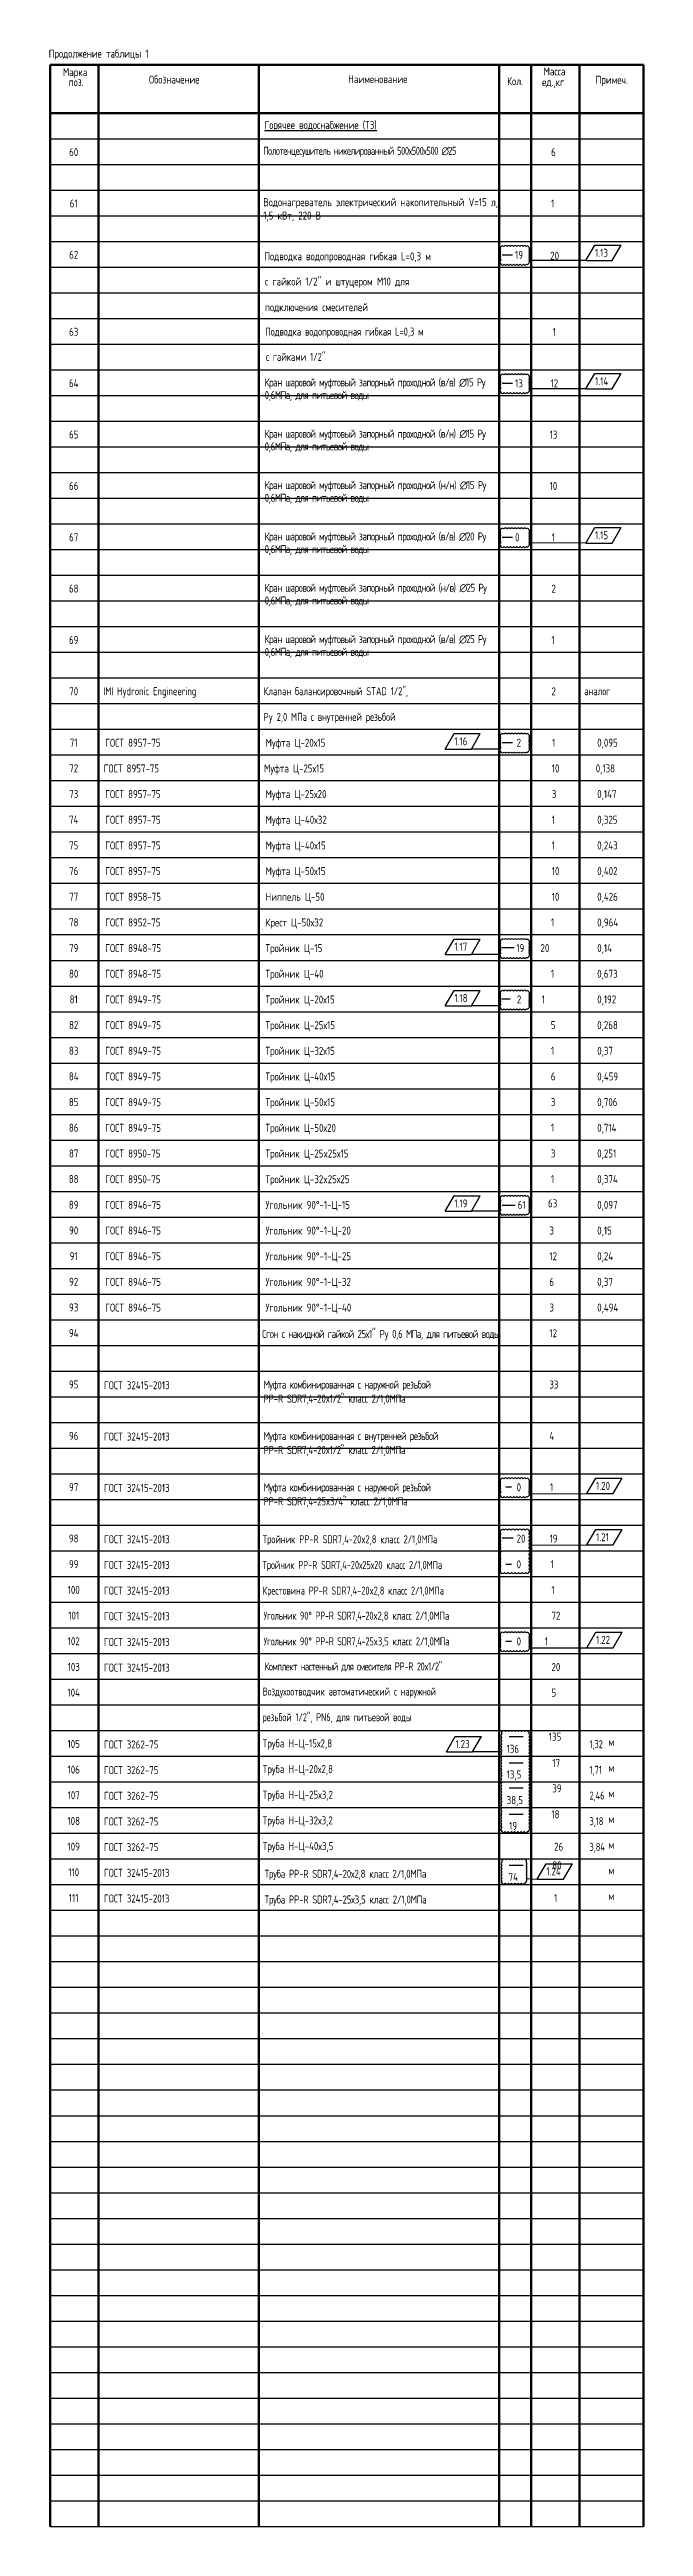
# Model space of a CAD drawing. Header units: millimetres. Extents: x 111795 to 171284, y -58193 to 111177.
# Drawn here: x 132979 to 151505, y -35793 to 41387 of the extents above; entities that cross this region are included whole.
import ezdxf
from ezdxf.enums import TextEntityAlignment as Align

# ---------------------------------------------------------------- set-up
doc = ezdxf.new("R2010")
doc.units = ezdxf.units.MM
doc.layers.add('0_ГТ-20_Изм.1', color=7, linetype='Continuous', true_color=0xe000e0)
doc.layers.add('AR 025', color=187, linetype='Continuous', lineweight=25)
doc.layers.add('АР_025', color=7, linetype='Continuous', lineweight=25)
doc.layers.add('ГС_ВК', color=3, linetype='Continuous')
doc.styles.add('GOST 2.304', font='CS_Gost2304.shx')

msp = doc.modelspace()

# ---------------------------------------------------------------- texts
at = {"color": 3, "linetype": 'Continuous', "lineweight": 25, "ltscale": 100, "style": 'GOST 2.304', "width": 0.95}
for s, p in [('Подводка водопроводная гибкая L=0,3 м', (139709, 32473)), ('с гайками 1/2" ', (139730, 31686)), ('IMI Hydronic Engineering', (134656, 21268)), ('Клапан балансировочный STAD 1/2", ', (139656, 21268)), ('аналог', (149656, 21268)), ('Py 2,0 МПа с внутренней резьбой ', (139656, 20468))]:
    msp.add_text(s, height=250, dxfattribs=at).set_placement(p)
at = {"layer": '0_ГТ-20_Изм.1', "lineweight": 30, "style": 'GOST 2.304'}
for s, p in [('19', (147500, 34863)), ('1.13', (149994, 34928)), ('13', (147500, 30863)), ('1.14', (149994, 30928)), ('0', (147500, 26063)), ('1.15', (149994, 26128)), ('1.16', (145606, 19707)), ('2', (147548, 19663)), ('1.17', (145606, 13307)), ('19', (147537, 13263)), ('1.18', (145606, 11707)), ('2', (147557, 11663)), ('1.19', (145606, 5307)), ('61', (147582, 5263)), ('0', (147548, -3537)), ('1.20', (150025, -3493)), ('20', (147548, -5137)), ('1.21', (150025, -5093)), ('0', (147548, -5937)), ('0', (147548, -8337)), ('1.22', (150025, -8293)), ('1.23', (145642, -11539)), ('136', (147236, -11686)), ('13,5', (147236, -12486)), ('38,5', (147236, -13286)), ('19', (147316, -14088)), ('74', (147296, -15677)), ('1.24', (148475, -15506))]:
    msp.add_text(s, height=250, dxfattribs=at).set_placement(p)
at = {"layer": 'AR 025', "color": 0, "linetype": 'Continuous', "style": 'GOST 2.304'}
msp.add_text('Продолжение таблицы 1', height=250, dxfattribs=at).set_placement((132955, 41135))
at = {"layer": 'АР_025', "color": 7, "linetype": 'Continuous', "lineweight": 25, "style": 'GOST 2.304'}
for s, p in [('Марка', (133777, 40683)), ('поз.', (133809, 40374)), ('Обозначение', (136871, 40452)), ('Наименование', (143218, 40465)), ('Кол.', (147500, 40403)), ('ед.,кг', (148688, 40372)), ('Масса', (148729, 40705)), ('Примеч.', (150515, 40445))]:
    msp.add_text(s, height=250, dxfattribs=at).set_placement(p, align=Align.MIDDLE_CENTER)
at = {"layer": 'АР_025', "color": 3, "linetype": 'Continuous', "lineweight": 25, "style": 'GOST 2.304'}
for s, p in [('60', (133734, 38191)), ('61', (133734, 36591)), ('62', (133734, 34991)), ('63', (133734, 32591)), ('64', (133734, 30991)), ('65', (133734, 29391)), ('66', (133734, 27791)), ('67', (133734, 26191)), ('68', (133734, 24591)), ('69', (133734, 22991)), ('70', (133734, 21391)), ('71', (133734, 19791)), ('72', (133734, 18991)), ('73', (133734, 18191)), ('74', (133734, 17391)), ('75', (133734, 16591)), ('76', (133734, 15791)), ('77', (133734, 14991)), ('78', (133734, 14191)), ('79', (133734, 13391)), ('80', (133734, 12591)), ('81', (133734, 11791)), ('82', (133734, 10991)), ('83', (133734, 10191)), ('84', (133734, 9391)), ('85', (133734, 8591)), ('86', (133734, 7791)), ('87', (133734, 6991)), ('88', (133734, 6191)), ('89', (133734, 5391)), ('90', (133734, 4591)), ('91', (133734, 3791)), ('92', (133734, 2991)), ('93', (133734, 2191)), ('94', (133734, 1391)), ('95', (133734, -209)), ('96', (133734, -1809)), ('97', (133734, -3409)), ('98', (133734, -5009)), ('99', (133734, -5809)), ('100', (133734, -6609)), ('101', (133734, -7409)), ('102', (133734, -8209)), ('103', (133734, -9009)), ('104', (133734, -9809)), ('105', (133734, -11409)), ('106', (133734, -12209)), ('107', (133734, -13009)), ('108', (133734, -13809)), ('109', (133734, -14609)), ('110', (133734, -15409)), ('111', (133734, -16209))]:
    msp.add_text(s, height=250, dxfattribs=at).set_placement(p, align=Align.MIDDLE_CENTER)
for s, p in [('6', (148623, 38063)), ('1', (148623, 36463)), ('20', (148597, 34839)), ('1', (148671, 32463)), ('12', (148606, 30863)), ('13', (148577, 29263)), ('10', (148577, 27663)), ('1', (148643, 26063)), ('2', (148633, 24463)), ('1', (148633, 22863)), ('2', (148633, 21263)), ('1', (148656, 19663)), ('10', (148644, 18863)), ('3', (148644, 18063)), ('1', (148644, 17263)), ('1', (148644, 16463)), ('10', (148644, 15663)), ('10', (148644, 14863)), ('1', (148616, 14063)), ('20', (148294, 13263)), ('1', (148616, 12463)), ('1', (148330, 11663)), ('5', (148616, 10863)), ('1', (148616, 10063)), ('6', (148616, 9263)), ('3', (148616, 8463)), ('1', (148616, 7663)), ('3', (148616, 6863)), ('1', (148616, 6063)), ('63', (148528, 5309)), ('3', (148570, 4463)), ('12', (148570, 3663)), ('6', (148570, 2863)), ('3', (148570, 2063)), ('12', (148570, 1263)), ('33', (148570, -337)), ('4', (148570, -1937)), ('1', (148586, -3537)), ('19', (148576, -5137)), ('1', (148613, -5937)), ('1', (148635, -6737)), ('72', (148635, -7537)), ('1', (148428, -8337)), ('20', (148635, -9137)), ('5', (148635, -9937)), ('135', (148552, -11310)), ('17', (148662, -12128)), ('39', (148660, -12919)), ('18', (148633, -13728)), ('26', (148718, -14737)), ('80', (148659, -15317)), ('1', (148718, -16337))]:
    msp.add_text(s, height=250, dxfattribs=at).set_placement(p)
at = {"layer": 'АР_025', "color": 3, "lineweight": -3, "ltscale": 10, "style": 'GOST 2.304'}
for s, p in [('Подводка водопроводная гибкая L=0,3 м', (139677, 34820)), ('с гайкой 1/2" и штуцером М10 для ', (139698, 34034)), ('подключения смесителей', (139698, 33234)), ('0,095', (150062, 19663)), ('0,138', (150015, 18863)), ('0,147', (150062, 18063)), ('0,325', (150062, 17263)), ('0,243', (150062, 16463)), ('0,402', (150062, 15663)), ('0,426', (150062, 14863)), ('0,964', (150062, 14063)), ('0,14', (150062, 13263)), ('0,673', (150062, 12463)), ('0,192', (150062, 11663)), ('0,268', (150062, 10863)), ('0,37', (150062, 10063)), ('0,459', (150062, 9263)), ('0,706', (150062, 8463)), ('0,714', (150062, 7663)), ('0,251', (150062, 6863)), ('0,374', (150062, 6063)), ('0,097', (150062, 5263)), ('0,15', (150062, 4463)), ('0,24', (150062, 3663)), ('0,37', (150062, 2863)), ('0,494', (150062, 2063)), ('ГОСТ 32415-2013', (134679, -357))]:
    msp.add_text(s, height=250, dxfattribs=at).set_placement(p)
at = {"layer": 'АР_025', "color": 3, "linetype": 'ByBlock', "lineweight": 20, "style": 'GOST 2.304'}
for p in [(134679, -1957), (134679, -3557), (134679, -5157), (134679, -5957), (134679, -6757), (134679, -7557), (134679, -8357), (134679, -9157)]:
    msp.add_text('ГОСТ 32415-2013', height=250, dxfattribs=at).set_placement(p)
for s, width, p in [('Тройник PP-R SDR7,4-20x2,8 класс 2/1,0МПа', 0.95, (139633, -5157)), ('Тройник PP-R SDR7,4-20х25х20 класс 2/1,0МПа', 0.9, (139624, -5957)), ('Крестовина PP-R SDR7,4-20x2,8 класс 2/1,0МПа', 0.9, (139627, -6757)), ('Воздухоотводчик автоматический с наружной ', 0.85, (139626, -9902)), ('резьбой 1/2", PN6, для питьевой воды', 0.85, (139626, -10702))]:
    msp.add_text(s, height=250, dxfattribs=dict(at, width=width)).set_placement(p)
at = {"layer": 'АР_025', "color": 3, "lineweight": -3, "ltscale": 10, "style": 'GOST 2.304', "width": 0.85}
for s, p in [('1,32', (149822, -11542)), ('1,71', (149822, -12342)), ('2,46', (149822, -13142)), ('3,18', (149822, -13942)), ('3,84', (149822, -14742))]:
    msp.add_text(s, height=250, dxfattribs=at).set_placement(p)
at = {"layer": 'АР_025', "color": 7, "lineweight": -3, "ltscale": 10, "style": 'GOST 2.304'}
for p in [(150413, -11477), (150413, -12277), (150413, -13077), (150413, -13877), (150413, -14677), (150413, -15477), (150413, -16277)]:
    msp.add_text('м', height=250, dxfattribs=at).set_placement(p)
at = {"layer": 'АР_025', "color": 7, "lineweight": -3, "ltscale": 10, "insert": (139682, 39162), "char_height": 250, "width": 7168.75, "attachment_point": 1, "style": 'GOST 2.304'}
msp.add_mtext('{\\L\\C1;Горячее водоснабжение (Т3)}', dxfattribs=at)
at = {"layer": 'АР_025', "color": 3, "lineweight": -3, "ltscale": 10, "char_height": 250, "attachment_point": 1, "style": 'GOST 2.304'}
for s, insert, width in [('{\\W0.95;\\T0.9;Полотенцесушитель никелированный 500х500х500 ∅25\\H2.783x; }', (139647, 38356), 7387.47), ('Водонагреватель электрический накопительный V=15 л, 1,5 кВт, 220 В{\\H2.8063x; }', (139647, 36756), 7387.47), ('ГОСТ 8957-75', (134717, 19912), 4743.16), ('Муфта Ц-20х15', (139717, 19912), 7185.4), ('ГОСТ 8957-75', (134670, 19112), 4743.16), ('Муфта Ц-25х15', (139670, 19112), 7185.4), ('ГОСТ 8957-75', (134717, 18312), 4743.16), ('Муфта Ц-25х20', (139717, 18312), 7185.4), ('ГОСТ 8957-75', (134717, 17512), 4743.16), ('Муфта Ц-40х32', (139717, 17512), 7185.4), ('ГОСТ 8957-75', (134717, 16712), 4743.16), ('Муфта Ц-40х15', (139717, 16712), 7185.4), ('ГОСТ 8957-75', (134717, 15912), 4743.16), ('Муфта Ц-50х15', (139717, 15912), 7185.4), ('ГОСТ 8958-75', (134717, 15112), 4743.16), ('Ниппель Ц-50', (139717, 15112), 7185.4), ('ГОСТ 8952-75', (134717, 14312), 4743.16), ('Крест Ц-50х32', (139717, 14312), 7185.4), ('ГОСТ 8948-75', (134717, 13512), 4743.16), ('Тройник Ц-15', (139717, 13512), 7185.4), ('ГОСТ 8948-75', (134717, 12712), 4743.16), ('Тройник Ц-40', (139717, 12712), 7185.4), ('ГОСТ 8949-75', (134717, 11912), 4743.16), ('Тройник Ц-20х15', (139717, 11912), 7185.4), ('ГОСТ 8949-75', (134717, 11112), 4743.16), ('Тройник Ц-25х15', (139717, 11112), 7185.4), ('ГОСТ 8949-75', (134717, 10312), 4743.16), ('Тройник Ц-32х15', (139717, 10312), 7185.4), ('ГОСТ 8949-75', (134717, 9512), 4743.16), ('Тройник Ц-40х15', (139717, 9512), 7185.4), ('ГОСТ 8949-75', (134717, 8712), 4743.16), ('Тройник Ц-50х15', (139717, 8712), 7185.4), ('ГОСТ 8949-75', (134717, 7912), 4743.16), ('Тройник Ц-50х20', (139717, 7912), 7185.4), ('ГОСТ 8950-75', (134717, 7112), 4743.16), ('Тройник Ц-25x25х15', (139717, 7112), 7185.4), ('ГОСТ 8950-75', (134717, 6312), 4743.16), ('Тройник Ц-32x25х25', (139717, 6312), 7185.4), ('ГОСТ 8946-75', (134717, 5512), 4743.16), ('Угольник 90°-1-Ц-15', (139717, 5512), 7185.4), ('ГОСТ 8946-75', (134717, 4712), 4743.16), ('Угольник 90°-1-Ц-20', (139717, 4712), 7185.4), ('ГОСТ 8946-75', (134717, 3912), 4743.16), ('Угольник 90°-1-Ц-25', (139717, 3912), 7185.4), ('ГОСТ 8946-75', (134717, 3112), 4743.16), ('Угольник 90°-1-Ц-32', (139717, 3112), 7185.4), ('ГОСТ 8946-75', (134717, 2312), 4743.16), ("{\\T0.9;Сгон с накидной гайкой 25х1\\H1.0833x;'' \\H0.92311x;Py 0,6 МПа\\H0.99999x;, для питьевой воды\\H2.8747x; }", (139608, 1512), 7387.47), ('Угольник 90°-1-Ц-40', (139717, 2312), 7185.4), ("{\\T0.9;Муфта комбинированная с наружной резьбой\\P\\T0.95;PP-R SDR7,4-20x\\T0.9;1/2\\H1.0833x;'\\H0.92311x;'\\H0.99999x;\\T0.95; класс 2/1,0МПа\\H2.7888x; }", (139655, -88), 7387.47), ("{\\T0.9;Муфта комбинированная с внутренней резьбой\\P\\T0.95;PP-R SDR7,4-20x\\T0.9;1/2\\H1.0833x;'\\H0.92311x;'\\H0.99999x;\\T0.95; класс 2/1,0МПа\\H2.7888x; }", (139655, -1688), 7387.47), ("{\\T0.9;Муфта комбинированная с наружной резьбой\\P\\T0.95;PP-R SDR7,4-25x3\\T0.9;/4\\H1.0833x;'\\H0.92311x;'\\H0.99999x;\\T0.95; класс 2/1,0МПа\\H2.7888x; }", (139655, -3288), 7387.47), ('{\\W0.95;\\T0.9;Комплект настенный для смесителя \\T0.95;PP-R \\T0.9;20x1/2"}', (139691, -8870), 7591.95), ('ГОСТ 3262-75', (134675, -11301), 4743.16), ('ГОСТ 3262-75', (134675, -12101), 4743.16), ('ГОСТ 3262-75', (134675, -12901), 4743.16), ('ГОСТ 3262-75', (134675, -13701), 4743.16), ('ГОСТ 3262-75', (134675, -14501), 4743.16), ('ГОСТ 32415-2013', (134675, -15301), 7185.4), (' {\\T0.95;Труба PP-R SDR7,4-20х2,8 класс 2/1,0МПа}', (139558, -15332), 7185.4), ('ГОСТ 32415-2013', (134675, -16101), 7185.4), (' {\\T0.95;Труба PP-R SDR7,4-25х3,5 класс 2/1,0МПа}', (139558, -16132), 7185.4)]:
    msp.add_mtext(s, dxfattribs=dict(at, insert=insert, width=width))
at = {"layer": 'АР_025', "color": 3, "lineweight": -3, "ltscale": 10, "char_height": 250, "attachment_point": 1, "line_spacing_factor": 0.95, "style": 'GOST 2.304'}
for s, insert, width in [('{\\T0.9;Кран шаровой муфтовый запорный проходной (в/в) ∅15 Ру 0,6МПа, для питьевой воды\\H2.9142x; }', (139690, 31141), 7185.4), ('{\\T0.9;Кран шаровой муфтовый запорный проходной (в/н) ∅15 Ру 0,6МПа, для питьевой воды\\H2.9142x; }', (139690, 29541), 7185.4), ('{\\T0.9;Кран шаровой муфтовый запорный проходной (н/н) ∅15 Ру 0,6МПа, для питьевой воды\\H2.9142x; }', (139690, 27941), 7185.4), ('{\\T0.9;Кран шаровой муфтовый запорный проходной (в/в) ∅20 Ру 0,6МПа, для питьевой воды\\H2.9142x; }', (139690, 26341), 7185.4), ('{\\T0.9;Кран шаровой муфтовый запорный проходной (н/в) ∅25 Ру 0,6МПа, для питьевой воды\\H2.9142x; }', (139690, 24741), 7185.4), ('{\\T0.9;Кран шаровой муфтовый запорный проходной (в/в) ∅25 Ру 0,6МПа, для питьевой воды\\H2.9142x; }', (139690, 23141), 7185.4), ('{\\W0.9;\\T0.95;Угольник \\T1;90°\\T0.95; PP-R SDR7,4-20\\W1;x2,8 класс 2/1,0МПа}', (139656, -7288), 7309.18), ('{\\W0.9;\\T0.95;Угольник \\T1;90°\\T0.95; PP-R SDR7,4-25\\W1;x3,5 класс 2/1,0МПа}', (139656, -8088), 7309.18), (' Труба Н-Ц-15х2,8', (139503, -11268), 7185.4), (' Труба Н-Ц-20х2,8', (139503, -12068), 7185.4), (' Труба Н-Ц-25х3,2', (139503, -12868), 7185.4), (' Труба Н-Ц-32х3,2', (139503, -13668), 7185.4), (' Труба Н-Ц-40х3,5', (139503, -14468), 7185.4)]:
    msp.add_mtext(s, dxfattribs=dict(at, insert=insert, width=width))

# ---------------------------------------------------------------- linework, layer by layer
at = {"layer": '0_ГТ-20_Изм.1', "lineweight": 30}
for p, q in [((147418, 34985), (147101, 34985)), ((149710, 34811), (147940, 34817)), ((149710, 34811), (149987, 35291)), ((149710, 34811), (150526, 34811)), ((149987, 35291), (150804, 35291)), ((150526, 34811), (150804, 35291)), ((147418, 30985), (147101, 30985)), ((149710, 30811), (149987, 31291)), ((149987, 31291), (150804, 31291)), ((150526, 30811), (150804, 31291)), ((149710, 30811), (147940, 30817)), ((149710, 30811), (150526, 30811)), ((149710, 26011), (149987, 26491)), ((149987, 26491), (150804, 26491)), ((150526, 26011), (150804, 26491)), ((147418, 26185), (147101, 26185)), ((149710, 26011), (147940, 26017)), ((149710, 26011), (150526, 26011)), ((145322, 19589), (145600, 20070)), ((145600, 20070), (146416, 20070)), ((146139, 19589), (146416, 20070)), ((145322, 19589), (146139, 19589)), ((147024, 19586), (146139, 19589)), ((147418, 19786), (147101, 19786)), ((145322, 13189), (145600, 13670)), ((145322, 13189), (146139, 13189)), ((145600, 13670), (146416, 13670)), ((146139, 13189), (146416, 13670)), ((147024, 13186), (146139, 13189)), ((147470, 13394), (147080, 13394)), ((145322, 11589), (145600, 12070)), ((145322, 11589), (146139, 11589)), ((145600, 12070), (146416, 12070)), ((146139, 11589), (146416, 12070)), ((147024, 11586), (146139, 11589)), ((147343, 11794), (147080, 11794)), ((145322, 5189), (145600, 5670)), ((145600, 5670), (146416, 5670)), ((146139, 5189), (146416, 5670)), ((145322, 5189), (146139, 5189)), ((147024, 5186), (146139, 5189)), ((147505, 5370), (147099, 5370)), ((147387, -3414), (147212, -3414)), ((147953, -3613), (149741, -3611)), ((149741, -3611), (150018, -3130)), ((149741, -3611), (150557, -3611)), ((150018, -3130), (150835, -3130)), ((150557, -3611), (150835, -3130)), ((147440, -5000), (147102, -5000)), ((147953, -5213), (149741, -5211)), ((149741, -5211), (150018, -4730)), ((149741, -5211), (150557, -5211)), ((150018, -4730), (150835, -4730)), ((150557, -5211), (150835, -4730)), ((147387, -5814), (147212, -5814)), ((147387, -8214), (147212, -8214)), ((147953, -8413), (149741, -8411)), ((149741, -8411), (150018, -7930)), ((149741, -8411), (150557, -8411)), ((150018, -7930), (150835, -7930)), ((150557, -8411), (150835, -7930)), ((145358, -11656), (145636, -11176)), ((145636, -11176), (146452, -11176)), ((146175, -11656), (146452, -11176)), ((147752, -11185), (147315, -11185)), ((145358, -11656), (146175, -11656)), ((147060, -11659), (146175, -11656)), ((147752, -12005), (147315, -12005)), ((147752, -12788), (147315, -12788)), ((147752, -13611), (147315, -13611)), ((147752, -15198), (147315, -15198)), ((148192, -15624), (148469, -15143)), ((148469, -15143), (149286, -15143)), ((149008, -15624), (149286, -15143)), ((147843, -15602), (148192, -15624)), ((148192, -15624), (149008, -15624))]:
    msp.add_line(p, q, dxfattribs=at)
for points in [[(147059, 34697, 0.520567), (147159, 34697, 0.520567), (147259, 34697, 0.520567), (147359, 34697, 0.520567), (147459, 34697, 0.520567), (147559, 34697, 0.520567), (147659, 34697, 0.520567), (147759, 34697, 0.520567), (147859, 34697, 0.520567), (147927, 34728, 0.520567), (147927, 34828, 0.520567), (147927, 34928, 0.520567), (147927, 35028, 0.520567), (147927, 35128, 0.520567), (147927, 35228, 0.520567), (147849, 35250, 0.520567), (147749, 35250, 0.520567), (147649, 35250, 0.520567), (147549, 35250, 0.520567), (147449, 35250, 0.520567), (147349, 35250, 0.520567), (147249, 35250, 0.520567), (147149, 35250, 0.520567), (147059, 35239, 0.520567), (147059, 35139, 0.520567), (147059, 35039, 0.520567), (147059, 34939, 0.520567), (147059, 34839, 0.520567)], [(147059, 30697, 0.520567), (147159, 30697, 0.520567), (147259, 30697, 0.520567), (147359, 30697, 0.520567), (147459, 30697, 0.520567), (147559, 30697, 0.520567), (147659, 30697, 0.520567), (147759, 30697, 0.520567), (147859, 30697, 0.520567), (147927, 30728, 0.520567), (147927, 30828, 0.520567), (147927, 30928, 0.520567), (147927, 31028, 0.520567), (147927, 31128, 0.520567), (147927, 31228, 0.520567), (147849, 31250, 0.520567), (147749, 31250, 0.520567), (147649, 31250, 0.520567), (147549, 31250, 0.520567), (147449, 31250, 0.520567), (147349, 31250, 0.520567), (147249, 31250, 0.520567), (147149, 31250, 0.520567), (147059, 31239, 0.520567), (147059, 31139, 0.520567), (147059, 31039, 0.520567), (147059, 30939, 0.520567), (147059, 30839, 0.520567)], [(147059, 25897, 0.520567), (147159, 25897, 0.520567), (147259, 25897, 0.520567), (147359, 25897, 0.520567), (147459, 25897, 0.520567), (147559, 25897, 0.520567), (147659, 25897, 0.520567), (147759, 25897, 0.520567), (147859, 25897, 0.520567), (147927, 25928, 0.520567), (147927, 26028, 0.520567), (147927, 26128, 0.520567), (147927, 26228, 0.520567), (147927, 26328, 0.520567), (147927, 26428, 0.520567), (147849, 26450, 0.520567), (147749, 26450, 0.520567), (147649, 26450, 0.520567), (147549, 26450, 0.520567), (147449, 26450, 0.520567), (147349, 26450, 0.520567), (147249, 26450, 0.520567), (147149, 26450, 0.520567), (147059, 26439, 0.520567), (147059, 26339, 0.520567), (147059, 26239, 0.520567), (147059, 26139, 0.520567), (147059, 26039, 0.520567)], [(147059, 19498, 0.520567), (147159, 19498, 0.520567), (147259, 19498, 0.520567), (147359, 19498, 0.520567), (147459, 19498, 0.520567), (147559, 19498, 0.520567), (147659, 19498, 0.520567), (147759, 19498, 0.520567), (147859, 19498, 0.520567), (147927, 19530, 0.520567), (147927, 19630, 0.520567), (147927, 19730, 0.520567), (147927, 19830, 0.520567), (147927, 19930, 0.520567), (147927, 20030, 0.520567), (147849, 20051, 0.520567), (147749, 20051, 0.520567), (147649, 20051, 0.520567), (147549, 20051, 0.520567), (147449, 20051, 0.520567), (147349, 20051, 0.520567), (147249, 20051, 0.520567), (147149, 20051, 0.520567), (147059, 20040, 0.520567), (147059, 19940, 0.520567), (147059, 19840, 0.520567), (147059, 19740, 0.520567), (147059, 19640, 0.520567)], [(147059, 13098, 0.520567), (147159, 13098, 0.520567), (147259, 13098, 0.520567), (147359, 13098, 0.520567), (147459, 13098, 0.520567), (147559, 13098, 0.520567), (147659, 13098, 0.520567), (147759, 13098, 0.520567), (147859, 13098, 0.520567), (147927, 13130, 0.520567), (147927, 13230, 0.520567), (147927, 13330, 0.520567), (147927, 13430, 0.520567), (147927, 13530, 0.520567), (147927, 13630, 0.520567), (147849, 13651, 0.520567), (147749, 13651, 0.520567), (147649, 13651, 0.520567), (147549, 13651, 0.520567), (147449, 13651, 0.520567), (147349, 13651, 0.520567), (147249, 13651, 0.520567), (147149, 13651, 0.520567), (147059, 13640, 0.520567), (147059, 13540, 0.520567), (147059, 13440, 0.520567), (147059, 13340, 0.520567), (147059, 13240, 0.520567)], [(147059, 11498, 0.520567), (147159, 11498, 0.520567), (147259, 11498, 0.520567), (147359, 11498, 0.520567), (147459, 11498, 0.520567), (147559, 11498, 0.520567), (147659, 11498, 0.520567), (147759, 11498, 0.520567), (147859, 11498, 0.520567), (147927, 11530, 0.520567), (147927, 11630, 0.520567), (147927, 11730, 0.520567), (147927, 11830, 0.520567), (147927, 11930, 0.520567), (147927, 12030, 0.520567), (147849, 12051, 0.520567), (147749, 12051, 0.520567), (147649, 12051, 0.520567), (147549, 12051, 0.520567), (147449, 12051, 0.520567), (147349, 12051, 0.520567), (147249, 12051, 0.520567), (147149, 12051, 0.520567), (147059, 12040, 0.520567), (147059, 11940, 0.520567), (147059, 11840, 0.520567), (147059, 11740, 0.520567), (147059, 11640, 0.520567)], [(147059, 5098, 0.520567), (147159, 5098, 0.520567), (147259, 5098, 0.520567), (147359, 5098, 0.520567), (147459, 5098, 0.520567), (147559, 5098, 0.520567), (147659, 5098, 0.520567), (147759, 5098, 0.520567), (147859, 5098, 0.520567), (147927, 5130, 0.520567), (147927, 5230, 0.520567), (147927, 5330, 0.520567), (147927, 5430, 0.520567), (147927, 5530, 0.520567), (147927, 5630, 0.520567), (147849, 5651, 0.520567), (147749, 5651, 0.520567), (147649, 5651, 0.520567), (147549, 5651, 0.520567), (147449, 5651, 0.520567), (147349, 5651, 0.520567), (147249, 5651, 0.520567), (147149, 5651, 0.520567), (147059, 5640, 0.520567), (147059, 5540, 0.520567), (147059, 5440, 0.520567), (147059, 5340, 0.520567), (147059, 5240, 0.520567)], [(147059, -3702, 0.520567), (147159, -3702, 0.520567), (147259, -3702, 0.520567), (147359, -3702, 0.520567), (147459, -3702, 0.520567), (147559, -3702, 0.520567), (147659, -3702, 0.520567), (147759, -3702, 0.520567), (147859, -3702, 0.520567), (147927, -3670, 0.520567), (147927, -3570, 0.520567), (147927, -3470, 0.520567), (147927, -3370, 0.520567), (147927, -3270, 0.520567), (147927, -3170, 0.520567), (147849, -3149, 0.520567), (147749, -3149, 0.520567), (147649, -3149, 0.520567), (147549, -3149, 0.520567), (147449, -3149, 0.520567), (147349, -3149, 0.520567), (147249, -3149, 0.520567), (147149, -3149, 0.520567), (147059, -3160, 0.520567), (147059, -3260, 0.520567), (147059, -3360, 0.520567), (147059, -3460, 0.520567), (147059, -3560, 0.520567)], [(147059, -6071, 0.520567), (147169, -6071, 0.520567), (147278, -6071, 0.520567), (147388, -6071, 0.520567), (147497, -6071, 0.520567), (147607, -6071, 0.520567), (147717, -6071, 0.520567), (147826, -6071, 0.520567), (147927, -6063, 0.520567), (147927, -5953, 0.520567), (147927, -5844, 0.520567), (147927, -5734, 0.520567), (147927, -5625, 0.520567), (147927, -5515, 0.520567), (147927, -5405, 0.520567), (147927, -5296, 0.520567), (147927, -5186, 0.520567), (147927, -5077, 0.520567), (147927, -4967, 0.520567), (147927, -4857, 0.520567), (147926, -4749, 0.520567), (147816, -4749, 0.520567), (147707, -4749, 0.520567), (147597, -4749, 0.520567), (147488, -4749, 0.520567), (147378, -4749, 0.520567), (147268, -4749, 0.520567), (147159, -4749, 0.520567), (147059, -4759, 0.520567), (147059, -4869, 0.520567), (147059, -4978, 0.520567), (147059, -5088, 0.520567), (147059, -5197, 0.520567), (147059, -5307, 0.520567), (147059, -5417, 0.520567), (147059, -5526, 0.520567), (147059, -5636, 0.520567), (147059, -5745, 0.520567), (147059, -5855, 0.520567), (147059, -5964, 0.520567)], [(147059, -8502, 0.520567), (147159, -8502, 0.520567), (147259, -8502, 0.520567), (147359, -8502, 0.520567), (147459, -8502, 0.520567), (147559, -8502, 0.520567), (147659, -8502, 0.520567), (147759, -8502, 0.520567), (147859, -8502, 0.520567), (147927, -8470, 0.520567), (147927, -8370, 0.520567), (147927, -8270, 0.520567), (147927, -8170, 0.520567), (147927, -8070, 0.520567), (147927, -7970, 0.520567), (147849, -7949, 0.520567), (147749, -7949, 0.520567), (147649, -7949, 0.520567), (147549, -7949, 0.520567), (147449, -7949, 0.520567), (147349, -7949, 0.520567), (147249, -7949, 0.520567), (147149, -7949, 0.520567), (147059, -7960, 0.520567), (147059, -8060, 0.520567), (147059, -8160, 0.520567), (147059, -8260, 0.520567), (147059, -8360, 0.520567)], [(147086, -14141, 0.520567), (147186, -14141, 0.520567), (147286, -14141, 0.520567), (147386, -14141, 0.520567), (147486, -14141, 0.520567), (147586, -14141, 0.520567), (147686, -14141, 0.520567), (147786, -14141, 0.520567), (147886, -14141, 0.520567), (147935, -14090, 0.520567), (147935, -13990, 0.520567), (147935, -13890, 0.520567), (147935, -13790, 0.520567), (147935, -13690, 0.520567), (147935, -13590, 0.520567), (147935, -13490, 0.520567), (147935, -13390, 0.520567), (147935, -13290, 0.520567), (147935, -13190, 0.520567), (147935, -13090, 0.520567), (147935, -12990, 0.520567), (147935, -12890, 0.520567), (147935, -12790, 0.520567), (147935, -12690, 0.520567), (147935, -12590, 0.520567), (147935, -12490, 0.520567), (147935, -12390, 0.520567), (147935, -12290, 0.520567), (147935, -12190, 0.520567), (147935, -12090, 0.520567), (147935, -11990, 0.520567), (147935, -11890, 0.520567), (147935, -11790, 0.520567), (147935, -11690, 0.520567), (147935, -11590, 0.520567), (147935, -11490, 0.520567), (147935, -11390, 0.520567), (147935, -11290, 0.520567), (147935, -11190, 0.520567), (147935, -11090, 0.520567), (147901, -11024, 0.520567), (147801, -11024, 0.520567), (147701, -11024, 0.520567), (147601, -11024, 0.520567), (147501, -11024, 0.520567), (147401, -11024, 0.520567), (147301, -11024, 0.520567), (147201, -11024, 0.520567), (147101, -11024, 0.520567), (147086, -11109, 0.520567), (147086, -11209, 0.520567), (147086, -11309, 0.520567), (147086, -11409, 0.520567), (147086, -11509, 0.520567), (147086, -11609, 0.520567), (147086, -11709, 0.520567), (147086, -11809, 0.520567), (147086, -11909, 0.520567), (147086, -12009, 0.520567), (147086, -12109, 0.520567), (147086, -12209, 0.520567), (147086, -12309, 0.520567), (147086, -12409, 0.520567), (147086, -12509, 0.520567), (147086, -12609, 0.520567), (147086, -12709, 0.520567), (147086, -12809, 0.520567), (147086, -12909, 0.520567), (147086, -13009, 0.520567), (147086, -13109, 0.520567), (147086, -13209, 0.520567), (147086, -13309, 0.520567), (147086, -13409, 0.520567), (147086, -13509, 0.520567), (147086, -13609, 0.520567), (147086, -13709, 0.520567), (147086, -13809, 0.520567), (147086, -13909, 0.520567), (147086, -14009, 0.520567)], [(147091, -15750, 0.520567), (147191, -15750, 0.520567), (147291, -15750, 0.520567), (147391, -15750, 0.520567), (147491, -15750, 0.520567), (147591, -15750, 0.520567), (147691, -15750, 0.520567), (147791, -15750, 0.520567), (147843, -15702, 0.520567), (147843, -15602, 0.520567), (147843, -15502, 0.520567), (147843, -15402, 0.520567), (147843, -15302, 0.520567), (147843, -15202, 0.520567), (147843, -15102, 0.520567), (147822, -15022, 0.520567), (147722, -15022, 0.520567), (147622, -15022, 0.520567), (147522, -15022, 0.520567), (147422, -15022, 0.520567), (147322, -15022, 0.520567), (147222, -15022, 0.520567), (147122, -15022, 0.520567), (147091, -15091, 0.520567), (147091, -15191, 0.520567), (147091, -15291, 0.520567), (147091, -15391, 0.520567), (147091, -15491, 0.520567), (147091, -15591, 0.520567), (147091, -15691, 0.520567)]]:
    msp.add_lwpolyline(points, format="xyb", close=True, dxfattribs=at)
at = {"layer": 'ГС_ВК', "color": 0, "linetype": 'Continuous', "lineweight": 70}
for p, q in [((133005, 40907), (151505, 40907)), ((133005, 40907), (133005, 39407)), ((134505, 40907), (134505, 39407)), ((139505, 40907), (139505, 39407)), ((147005, 40907), (147005, 39407)), ((148005, 40907), (148005, 39407)), ((149505, 40907), (149505, 39407)), ((151505, 40907), (151505, 39407)), ((133005, 39407), (151505, 39407)), ((133005, 39407), (133005, -35793)), ((134505, 39407), (134505, -35793)), ((139505, 39407), (139505, -35793)), ((147005, 39407), (147005, -35793)), ((148005, 39407), (148005, -35793)), ((149505, 39407), (149505, -35793)), ((151505, 39407), (151505, -35793))]:
    msp.add_line(p, q, dxfattribs=at)
at = {"layer": 'ГС_ВК', "color": 7, "lineweight": 25, "ltscale": 300}
for p, q in [((133005, 38607), (151505, 38607)), ((133005, 37807), (151505, 37807)), ((133005, 37007), (151505, 37007)), ((133005, 36207), (151505, 36207)), ((133005, 35407), (151505, 35407)), ((133005, 34607), (151505, 34607)), ((133005, 33807), (151505, 33807)), ((133005, 33007), (151505, 33007)), ((133005, 32207), (151505, 32207)), ((133005, 31407), (151505, 31407)), ((133005, 30607), (151505, 30607)), ((133005, 29807), (151505, 29807)), ((133005, 29007), (151505, 29007)), ((133005, 28207), (151505, 28207)), ((133005, 27407), (151505, 27407)), ((133005, 26607), (151505, 26607)), ((133005, 25807), (151505, 25807)), ((133005, 25007), (151505, 25007)), ((133005, 24207), (151505, 24207)), ((133005, 23407), (151505, 23407)), ((133005, 22607), (151505, 22607)), ((133005, 21807), (151505, 21807)), ((133005, 21007), (151505, 21007)), ((133005, 20207), (151505, 20207)), ((133005, 19407), (151505, 19407)), ((133005, 18607), (151505, 18607)), ((133005, 17807), (151505, 17807)), ((133005, 17007), (151505, 17007)), ((133005, 16207), (151505, 16207)), ((133005, 15407), (151505, 15407)), ((133005, 14607), (151505, 14607)), ((133005, 13807), (151505, 13807)), ((133005, 13007), (151505, 13007)), ((133005, 12207), (151505, 12207)), ((133005, 11407), (151505, 11407)), ((133005, 10607), (151505, 10607)), ((133005, 9807), (151505, 9807)), ((133005, 9007), (151505, 9007)), ((133005, 8207), (151505, 8207)), ((133005, 7407), (151505, 7407)), ((133005, 6607), (151505, 6607)), ((133005, 5807), (151505, 5807)), ((133005, 5007), (151505, 5007)), ((133005, 4207), (151505, 4207)), ((133005, 3407), (151505, 3407)), ((133005, 2607), (151505, 2607)), ((133005, 1807), (151505, 1807)), ((133005, 1007), (151505, 1007)), ((133005, 207), (151505, 207)), ((133005, -593), (151505, -593)), ((133005, -1393), (151505, -1393)), ((133005, -2193), (151505, -2193)), ((133005, -2993), (151505, -2993)), ((133005, -3793), (151505, -3793)), ((133005, -4593), (151505, -4593)), ((133005, -5393), (151505, -5393)), ((133005, -6193), (151505, -6193)), ((133005, -6993), (151505, -6993)), ((133005, -7793), (151505, -7793)), ((133005, -8593), (151505, -8593)), ((133005, -9393), (151505, -9393)), ((133005, -10193), (151505, -10193)), ((133005, -10993), (151505, -10993)), ((133005, -11793), (151505, -11793)), ((133005, -12593), (151505, -12593)), ((133005, -13393), (151505, -13393)), ((133005, -14193), (151505, -14193)), ((133005, -14993), (151505, -14993)), ((133005, -15793), (151505, -15793)), ((133005, -16593), (151505, -16593)), ((133005, -17393), (151505, -17393)), ((133005, -18193), (151505, -18193)), ((133005, -18993), (151505, -18993)), ((133005, -19793), (151505, -19793)), ((133005, -20593), (151505, -20593)), ((133005, -21393), (151505, -21393)), ((133005, -22193), (151505, -22193)), ((133005, -22993), (151505, -22993)), ((133005, -23793), (151505, -23793)), ((133005, -24593), (151505, -24593)), ((133005, -25393), (151505, -25393)), ((133005, -26193), (151505, -26193)), ((133005, -26993), (151505, -26993)), ((133005, -27793), (151505, -27793)), ((133005, -28593), (151505, -28593)), ((133005, -29393), (151505, -29393)), ((133005, -30193), (151505, -30193)), ((133005, -30993), (151505, -30993)), ((133005, -31793), (151505, -31793)), ((133005, -32593), (151505, -32593)), ((133005, -33393), (151505, -33393)), ((133005, -34193), (151505, -34193)), ((133005, -34993), (151505, -34993)), ((133005, -35793), (151505, -35793))]:
    msp.add_line(p, q, dxfattribs=at)

msp.set_redraw_order([(e.dxf.handle, doc.entitydb.next_handle()) for e in msp.query("TEXT MTEXT ATTDEF DIMENSION ARC_DIMENSION")])  # texts and dimensions are drawn at this point

doc.saveas('drawing.dxf')
